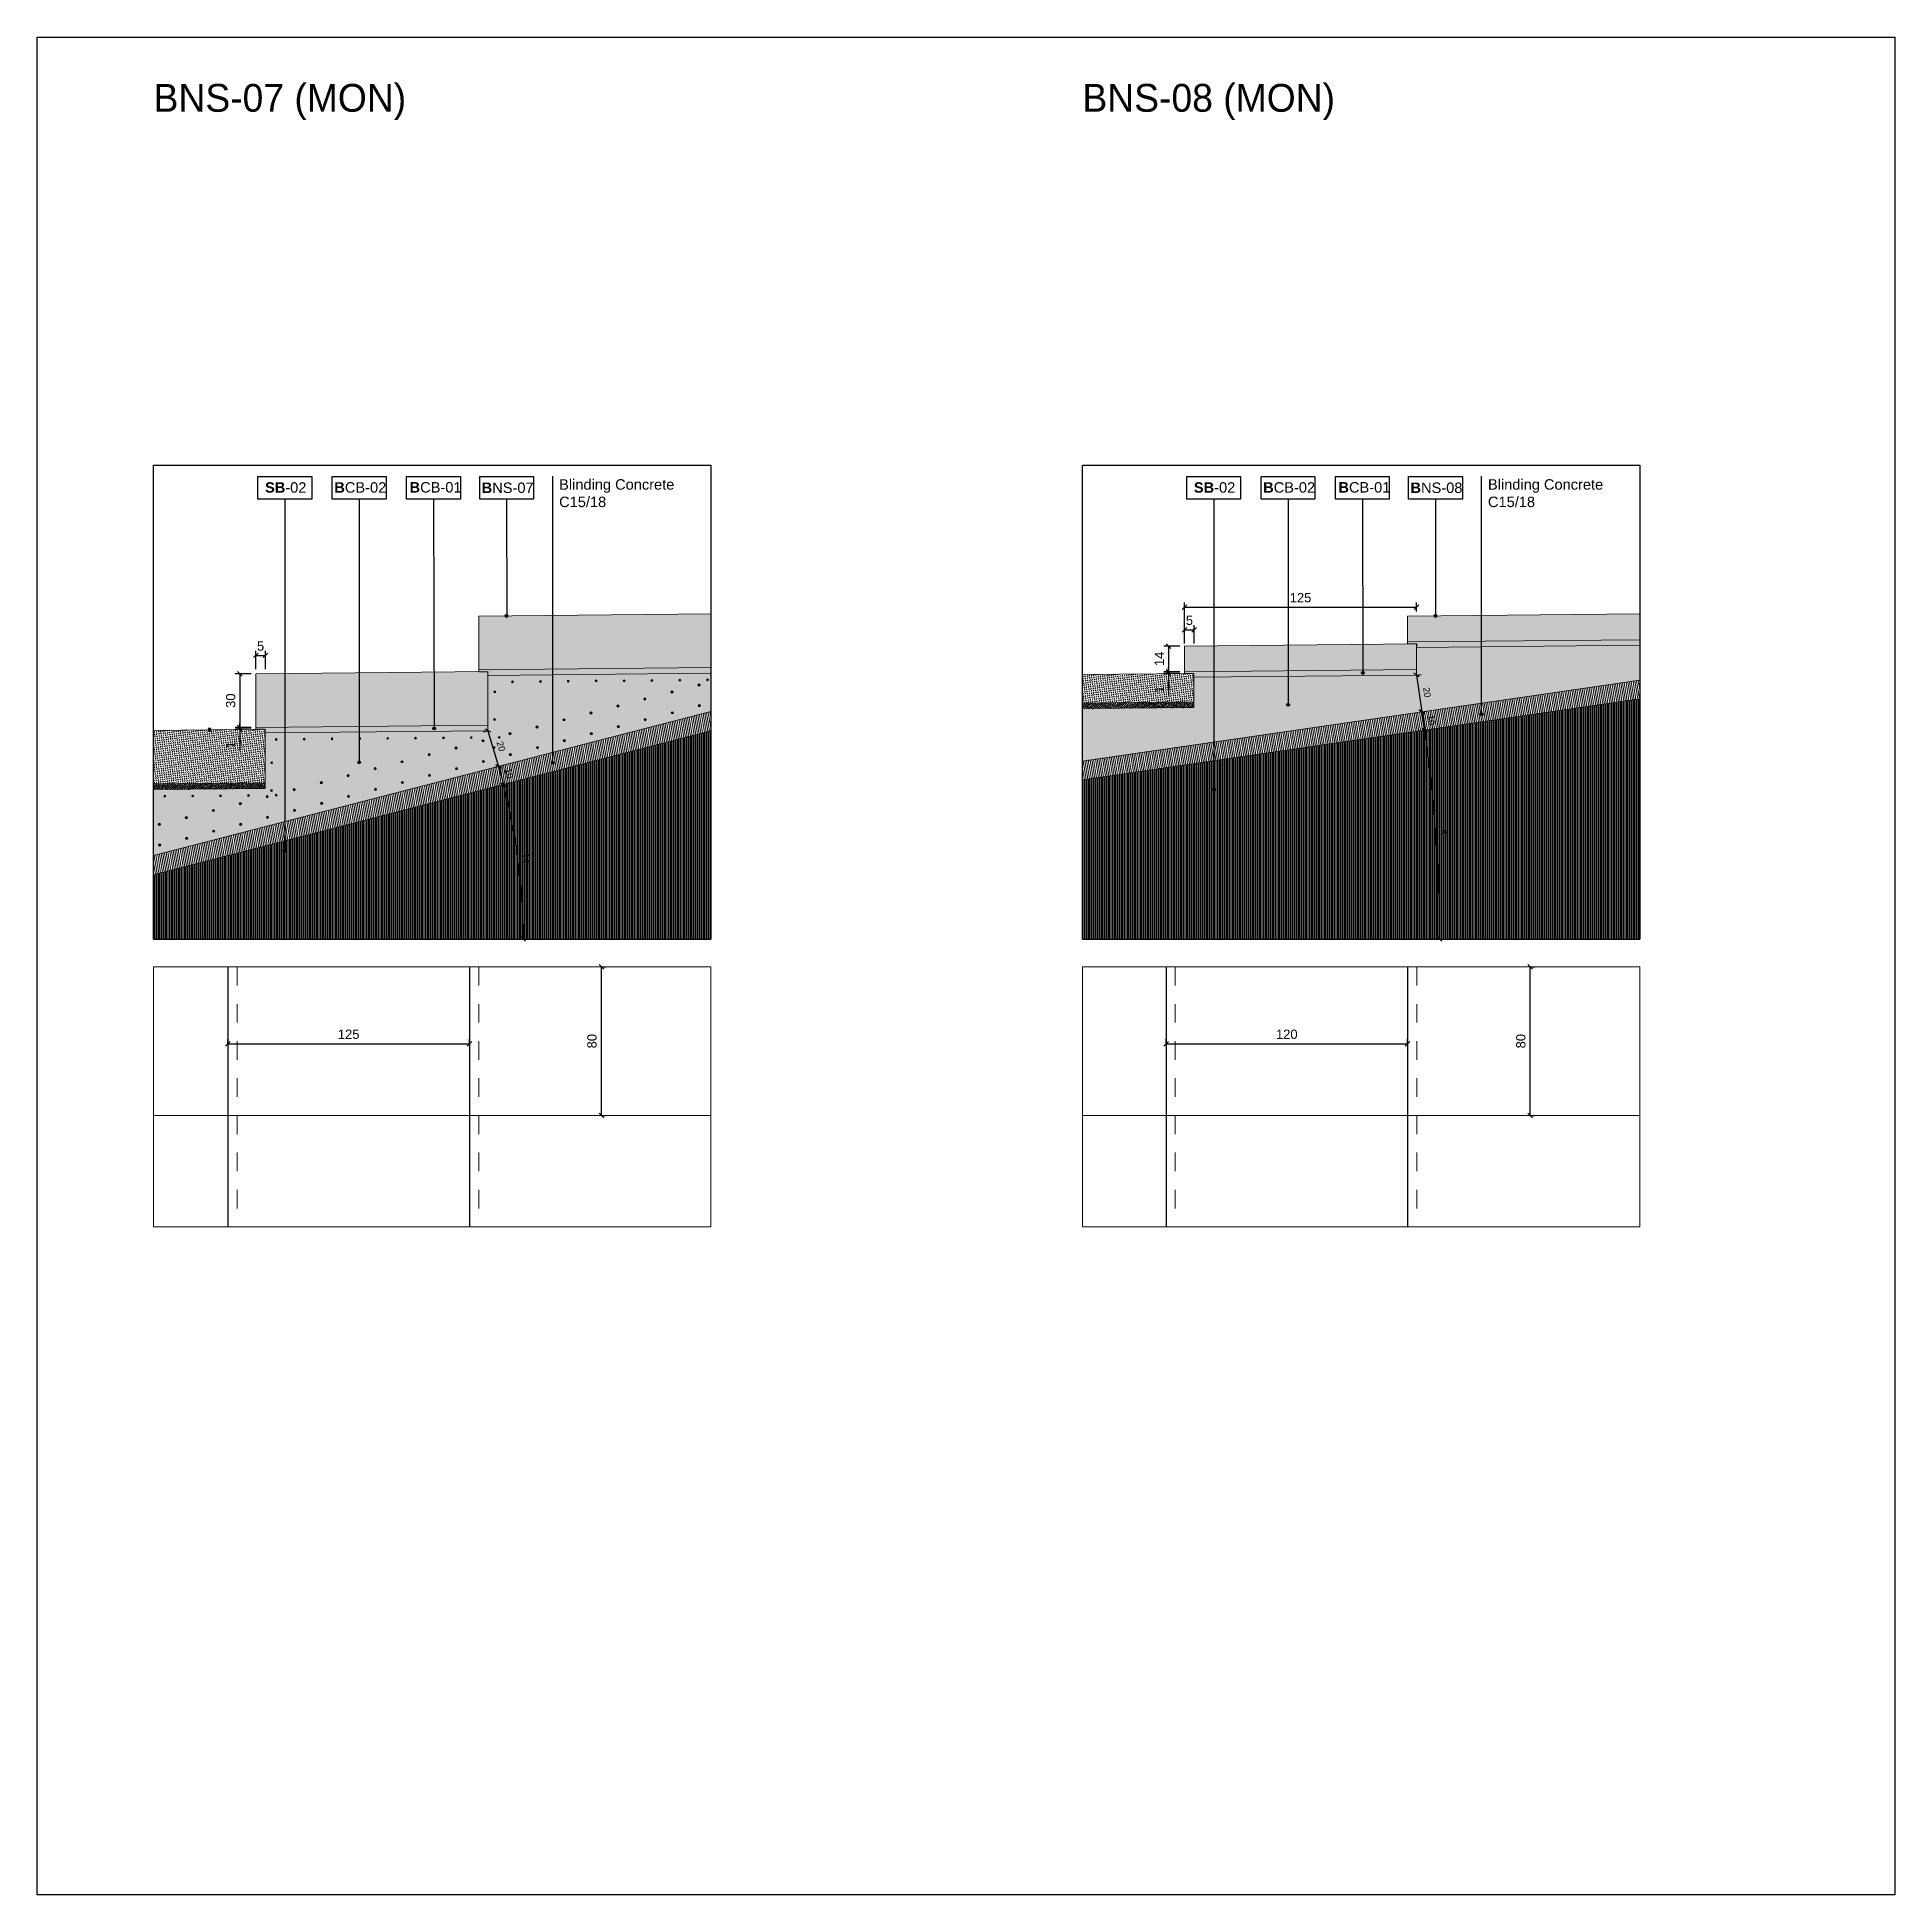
# Model space of a CAD drawing. Header units: metres. Extents: x -325 to 301, y -147 to 149.
# Drawn here: x 240.92 to 250.92, y 93.46 to 103.46 of the extents above; entities that cross this region are included whole.
import ezdxf

# ---------------------------------------------------------------- set-up
doc = ezdxf.new("R2010")
doc.units = ezdxf.units.M
doc.linetypes.add('HIDDEN', pattern=[0.375, 0.25, -0.125])
doc.layers.get('Defpoints').update_dxf_attribs({"lineweight": 13})
doc.layers.add('-aux', color=50, linetype='Continuous', plot=False)
doc.layers.add('02-L-AUX', color=2, linetype='Continuous', plot=False)
doc.layers.add('0-TX-1_25', color=7, linetype='Continuous', true_color=0x3f4f7f)
doc.layers.add('EIT_3 TR sorra', color=7, linetype='Continuous', true_color=0xd8ceb0)
for name, color, linetype, lineweight, true_color in [('02-L-Joints-Paviment_07_Natural Stone', 7, 'Continuous', 5, 0x998833), ('03-TR-Paviment_08_Natural Stone Bleachers', 7, 'Continuous', 5, 0xafad9d), ('3-TR tot_u', 7, 'Continuous', 5, 0x787878)]:
    doc.layers.add(name, color=color, linetype=linetype, lineweight=lineweight, true_color=true_color)
for name, color, linetype in [('02-L-Stair-Terraces', 6, 'Continuous'), ('A-KEYPLAN_HATCH', 7, 'Continuous'), ('A_TEXT_2', 7, 'Continuous'), ('EIT_0 Llegenda', 7, 'Continuous')]:
    doc.layers.add(name, color=color, linetype=linetype)
for name, color, linetype, lineweight in [('1-CM', 7, 'Continuous', 0), ('2-L-Projecció', 252, 'Continuous', 0), ('2-L-secció', 1, 'Continuous', 0), ('2-metall', 5, 'Continuous', 0), ('3-TR Formigó', 252, 'Continuous', 0), ('3-TR Seleccionat', 44, 'Continuous', 0)]:
    doc.layers.add(name, color=color, linetype=linetype, lineweight=lineweight)
doc.styles.get("Standard").update_dxf_attribs({"font": 'arial.ttf'})
doc.styles.add('x-llegenda materials$0$ENGRAVERS', font='TT0586M.TTF')
doc.dimstyles.new('ISO-25', dxfattribs={"dimtxt": 0.1, "dimasz": 0.1, "dimexe": 0.1, "dimexo": 0.1, "dimgap": 0.1, "dimtad": 1, "dimdec": 0, "dimlfac": 100, "dimzin": 9, "dimtxsty": 'Standard', "dimblk": 'OBLIQUE', "dimcen": 0.1, "dimadec": 0, "dimazin": 0, "dimtfac": 1, "dimtdec": 0, "dimtmove": 0, "dimatfit": 3, "dimldrblk": 'OBLIQUE', "dimfxl": 1, "dimarcsym": 0})

msp = doc.modelspace()

# ---------------------------------------------------------------- texts
at = {"layer": '0-TX-1_25', "char_height": 0.05625, "attachment_point": 1}
for insert in [(243.732, 101.077), (248.732, 101.077)]:
    msp.add_mtext_dynamic_manual_height_columns('Blinding Concrete\\PC15/18', width=0.64734, gutter_width=12.5, heights=[0], dxfattribs=dict(at, insert=insert))
at = {"layer": 'EIT_0 Llegenda', "char_height": 0.15, "width": 19.2101, "attachment_point": 1, "style": 'x-llegenda materials$0$ENGRAVERS'}
for s, insert in [('BNS-07 (MON)', (241.549, 103.205)), ('BNS-08 (MON)', (246.549, 103.205))]:
    msp.add_mtext(s, dxfattribs=dict(at, insert=insert))

# ---------------------------------------------------------------- blocks, each defined once
blk = doc.blocks.new('hatch keyplan 2')
at = {"layer": 'A-KEYPLAN_HATCH'}
blk.add_lwpolyline([(0, 0.00548), (0.01287, 0.00548), (0.01287, 0), (0, 0)], close=True, dxfattribs=at)
blk = doc.blocks.new('hatch keyplan')
at = {"layer": 'A-KEYPLAN_HATCH'}
blk.add_blockref('hatch keyplan 2', (1.43058, 0.85215), dxfattribs=at)
blk = doc.blocks.new('SB-02')
at = {"layer": 'A-KEYPLAN_HATCH'}
blk.add_blockref('hatch keyplan', (-1.43058, -0.85215), dxfattribs=at)
at = {"layer": 'A_TEXT_2', "insert": (-0.0008, 0.00408), "char_height": 0.0025, "attachment_point": 1}
blk.add_mtext_dynamic_manual_height_columns('\\pi0.00249;{\\fArial|b1|i0|c0|p34;SB}-02', width=0.0145619, gutter_width=0.015, heights=[0], dxfattribs=at)
blk = doc.blocks.new('B-CB01')
at = {"layer": 'A-KEYPLAN_HATCH'}
blk.add_blockref('hatch keyplan', (-1.43058, -0.85215), dxfattribs=at)
at = {"layer": 'A_TEXT_2', "insert": (-0.0008, 0.00411), "char_height": 0.0025, "attachment_point": 1}
blk.add_mtext_dynamic_manual_height_columns('\\pi0.00152;{\\fArial|b1|i0|c0|p34;B}CB-01', width=0.0145619, gutter_width=0.015, heights=[0], dxfattribs=at)
blk = doc.blocks.new('B-CB02')
at = {"layer": 'A-KEYPLAN_HATCH'}
blk.add_blockref('hatch keyplan', (-1.43058, -0.85215), dxfattribs=at)
at = {"layer": 'A_TEXT_2', "insert": (-0.0008, 0.00409), "char_height": 0.0025, "attachment_point": 1}
blk.add_mtext_dynamic_manual_height_columns('\\pi0.00129;{\\fArial|b1|i0|c0|p34;B}CB-02', width=0.0145619, gutter_width=0.015, heights=[0], dxfattribs=at)
blk = doc.blocks.new('_Oblique')
at = {"color": 0, "lineweight": -2}
blk.add_line((-0.5, -0.5), (0.5, 0.5), dxfattribs=at)
blk = doc.blocks.new('*D879')
at = {"layer": '0-TX-1_25', "color": 0, "lineweight": -2, "transparency": 16777216}
for p, q in [((241.949, 98.038), (241.949, 98.063)), ((241.949, 98.038), (243.249, 98.038)), ((243.249, 98.038), (243.249, 98.063))]:
    blk.add_line(p, q, dxfattribs=at)
at = {"layer": 'Defpoints', "color": 0, "transparency": 16777216}
for p in [(241.949, 98.038), (243.249, 98.038), (243.249, 98.038)]:
    blk.add_point(p, dxfattribs=at)
at = {"layer": '0-TX-1_25', "color": 0, "lineweight": -2, "transparency": 16777216, "xscale": 0.025, "yscale": 0.025, "zscale": 0.025, "rotation": 180}
blk.add_blockref('_Oblique', (241.949, 98.038), dxfattribs=at)
at = {"layer": '0-TX-1_25', "color": 0, "lineweight": -2, "transparency": 16777216, "xscale": 0.025, "yscale": 0.025, "zscale": 0.025}
blk.add_blockref('_Oblique', (243.249, 98.038), dxfattribs=at)
at = {"layer": '0-TX-1_25', "color": 0, "transparency": 16777216, "insert": (242.599, 98.089), "char_height": 0.05, "attachment_point": 5}
blk.add_mtext('125', dxfattribs=at)
blk = doc.blocks.new('*D880')
at = {"layer": '0-TX-1_25', "color": 0, "lineweight": -2, "transparency": 16777216}
for p, q in [((243.96, 98.452), (243.985, 98.452)), ((243.96, 97.652), (243.96, 98.452)), ((243.96, 97.652), (243.985, 97.652))]:
    blk.add_line(p, q, dxfattribs=at)
at = {"layer": 'Defpoints', "color": 0, "transparency": 16777216}
for p in [(243.96, 98.452), (243.96, 98.452), (243.96, 97.652)]:
    blk.add_point(p, dxfattribs=at)
at = {"layer": '0-TX-1_25', "color": 0, "lineweight": -2, "transparency": 16777216, "xscale": 0.025, "yscale": 0.025, "zscale": 0.025}
for p, rotation in [((243.96, 98.452), 90), ((243.96, 97.652), 270)]:
    blk.add_blockref('_Oblique', p, dxfattribs=dict(at, rotation=rotation))
at = {"layer": '0-TX-1_25', "color": 0, "transparency": 16777216, "insert": (243.909, 98.052), "char_height": 0.05, "attachment_point": 5, "rotation": 90}
blk.add_mtext('80', dxfattribs=at)
blk = doc.blocks.new('*D891')
at = {"layer": '0-TX-1_25', "color": 0, "lineweight": -2, "transparency": 16777216}
for p, q in [((242.099, 100.054), (242.099, 100.154)), ((242.099, 100.129), (242.151, 100.129)), ((242.151, 100.054), (242.151, 100.154))]:
    blk.add_line(p, q, dxfattribs=at)
at = {"layer": 'Defpoints', "color": 0, "transparency": 16777216}
for p in [(242.151, 100.129), (242.099, 100.029), (242.151, 100.029)]:
    blk.add_point(p, dxfattribs=at)
at = {"layer": '0-TX-1_25', "color": 0, "lineweight": -2, "transparency": 16777216, "xscale": 0.025, "yscale": 0.025, "zscale": 0.025, "rotation": 180}
blk.add_blockref('_Oblique', (242.099, 100.129), dxfattribs=at)
at = {"layer": '0-TX-1_25', "color": 0, "lineweight": -2, "transparency": 16777216, "xscale": 0.025, "yscale": 0.025, "zscale": 0.025}
blk.add_blockref('_Oblique', (242.151, 100.129), dxfattribs=at)
at = {"layer": '0-TX-1_25', "color": 0, "transparency": 16777216, "insert": (242.125, 100.179), "char_height": 0.05, "attachment_point": 5}
blk.add_mtext('5', dxfattribs=at)
blk = doc.blocks.new('*D893')
at = {"layer": '0-TX-1_25', "color": 0, "lineweight": -2, "transparency": 16777216}
for p, q in [((242.074, 100.029), (241.989, 100.029)), ((242.014, 100.029), (242.014, 99.741)), ((242.074, 99.741), (241.989, 99.741))]:
    blk.add_line(p, q, dxfattribs=at)
at = {"layer": 'Defpoints', "color": 0, "transparency": 16777216}
for p in [(242.099, 100.029), (242.014, 99.741), (242.099, 99.741)]:
    blk.add_point(p, dxfattribs=at)
at = {"layer": '0-TX-1_25', "color": 0, "lineweight": -2, "transparency": 16777216, "xscale": 0.025, "yscale": 0.025, "zscale": 0.025}
for p, rotation in [((242.014, 100.029), 90), ((242.014, 99.741), 270)]:
    blk.add_blockref('_Oblique', p, dxfattribs=dict(at, rotation=rotation))
at = {"layer": '0-TX-1_25', "color": 0, "transparency": 16777216, "insert": (241.964, 99.885), "char_height": 0.05, "attachment_point": 5, "rotation": 90}
blk.add_mtext('30', dxfattribs=at)
blk = doc.blocks.new('*D894')
at = {"layer": '0-TX-1_25', "color": 0, "lineweight": -2, "transparency": 16777216}
for p, q in [((242.074, 99.741), (241.989, 99.741)), ((242.074, 99.731), (241.989, 99.731)), ((242.014, 99.741), (242.014, 99.766)), ((242.014, 99.741), (242.014, 99.731)), ((242.014, 99.731), (242.014, 99.613))]:
    blk.add_line(p, q, dxfattribs=at)
at = {"layer": 'Defpoints', "color": 0, "transparency": 16777216}
for p in [(242.014, 99.731), (242.099, 99.741), (242.099, 99.731)]:
    blk.add_point(p, dxfattribs=at)
at = {"layer": '0-TX-1_25', "color": 0, "lineweight": -2, "transparency": 16777216, "xscale": 0.025, "yscale": 0.025, "zscale": 0.025}
for p, rotation in [((242.014, 99.741), 270), ((242.014, 99.731), 90)]:
    blk.add_blockref('_Oblique', p, dxfattribs=dict(at, rotation=rotation))
at = {"layer": '0-TX-1_25', "color": 0, "transparency": 16777216, "insert": (241.964, 99.647), "char_height": 0.05, "attachment_point": 5, "rotation": 90}
blk.add_mtext('1', dxfattribs=at)
blk = doc.blocks.new('Rodó Metàlic 12 mm')
at = {"layer": '2-metall'}
h = blk.add_hatch(color=256, dxfattribs=at)
h.dxf.hatch_style = 1
edge = h.paths.add_edge_path()
edge.add_arc((0, 0), 0.006, 0, 360)
blk.add_circle((0, 0), 0.006, dxfattribs=at)
blk = doc.blocks.new('*U887')
at = {"layer": '2-metall', "rotation": 270}
blk.add_blockref('Rodó Metàlic 12 mm', (0.035, -0.006), dxfattribs=at)
blk = doc.blocks.new('*U888')
at = {"layer": '2-metall', "color": 0, "linetype": 'ByBlock', "lineweight": -2, "transparency": 16777216, "rotation": 165.5132022153734}
for p in [(274.677, 144.504), (274.822, 144.466), (274.968, 144.429), (275.113, 144.391), (275.258, 144.354), (275.403, 144.316), (275.548, 144.279), (275.694, 144.241), (275.839, 144.204), (275.984, 144.166), (276.129, 144.129), (276.275, 144.091), (276.42, 144.054), (276.565, 144.016), (276.71, 143.979), (276.856, 143.941), (277.001, 143.904), (277.146, 143.866), (277.291, 143.829), (277.436, 143.791), (277.582, 143.754)]:
    blk.add_blockref('*U887', p, dxfattribs=at)
blk = doc.blocks.new('*U889')
at = {"layer": '2-metall', "rotation": 270}
blk.add_blockref('Rodó Metàlic 12 mm', (0.03, 0.006), dxfattribs=at)
blk = doc.blocks.new('*U890')
at = {"layer": '2-metall', "color": 0, "linetype": 'ByBlock', "lineweight": -2, "transparency": 16777216, "rotation": 165.5078138091089}
for p in [(274.677, 144.628), (274.822, 144.591), (274.968, 144.553), (275.113, 144.516), (275.258, 144.478), (275.403, 144.441), (275.548, 144.403), (275.694, 144.366), (275.839, 144.328), (275.984, 144.29), (276.129, 144.253), (276.275, 144.215), (276.42, 144.178), (276.565, 144.14), (276.71, 144.103), (276.856, 144.065), (277.001, 144.028), (277.146, 143.99), (277.291, 143.953), (277.436, 143.915), (277.582, 143.878)]:
    blk.add_blockref('*U889', p, dxfattribs=at)
blk = doc.blocks.new('Rodó Metàlic 5mm')
at = {"layer": '2-metall'}
h = blk.add_hatch(color=256, dxfattribs=at)
h.dxf.hatch_style = 1
edge = h.paths.add_edge_path()
edge.add_arc((0, 0), 0.005, 0, 360)
blk.add_circle((0, 0), 0.005, dxfattribs=at)
blk = doc.blocks.new('*U881')
at = {"layer": '2-metall', "rotation": 0.3456669033697483}
blk.add_blockref('Rodó Metàlic 5mm', (0.017, -0.005), dxfattribs=at)
blk = doc.blocks.new('*U882')
at = {"layer": '2-metall', "color": 0, "linetype": 'ByBlock', "lineweight": -2, "transparency": 16777216, "rotation": 359.6543330966308}
for p in [(56.629, 51.888), (56.779, 51.887), (56.929, 51.886), (57.079, 51.885), (57.229, 51.885)]:
    blk.add_blockref('*U881', p, dxfattribs=at)
blk = doc.blocks.new('*U883')
at = {"layer": '2-metall', "rotation": 0.3456669033697483}
blk.add_blockref('Rodó Metàlic 5mm', (0.017, -0.005), dxfattribs=at)
blk = doc.blocks.new('*U884')
at = {"layer": '2-metall', "color": 0, "linetype": 'ByBlock', "lineweight": -2, "transparency": 16777216}
for p, rotation in [((56.629, 51.888), 359.6543330966308), ((56.779, 51.887), 359.6543330966308), ((56.929, 51.886), 359.6543330966308), ((57.079, 51.885), 359.6543330966308), ((57.229, 51.885), 359.6543330966308), ((57.379, 51.884), 359.6543330966308), ((57.529, 51.883), 359.6543330966308), ((57.679, 51.882), 359.6543330966308), ((57.829, 51.881), 359.6543330966308), ((57.876, 51.768), 270.7371850173474), ((57.878, 51.618), 270.7371850173474)]:
    blk.add_blockref('*U883', p, dxfattribs=dict(at, rotation=rotation))
blk = doc.blocks.new('*U885')
at = {"layer": '2-metall', "rotation": 0.3456669033697483}
blk.add_blockref('Rodó Metàlic 5mm', (0.017, -0.005), dxfattribs=at)
blk = doc.blocks.new('*U886')
at = {"layer": '2-metall', "color": 0, "linetype": 'ByBlock', "lineweight": -2, "transparency": 16777216}
for p, rotation in [((56.707, 51.888), 359.6543330966308), ((56.857, 51.887), 359.6543330966308), ((57.007, 51.886), 359.6543330966308), ((57.157, 51.885), 359.6543330966308), ((57.307, 51.884), 359.6543330966308), ((57.457, 51.883), 359.6543330966308), ((57.607, 51.882), 359.6543330966308), ((57.757, 51.881), 359.6543330966308), ((57.875, 51.84), 270.7371850173483), ((57.877, 51.69), 270.7371850173483), ((57.879, 51.54), 270.7371850173483)]:
    blk.add_blockref('*U885', p, dxfattribs=dict(at, rotation=rotation))
blk = doc.blocks.new('*D892')
at = {"layer": '0-TX-1_25', "color": 0, "lineweight": -2, "transparency": 16777216}
for p, q in [((243.349, 99.723), (243.325, 99.716)), ((243.349, 99.723), (243.406, 99.531)), ((243.406, 99.531), (243.382, 99.524))]:
    blk.add_line(p, q, dxfattribs=at)
at = {"layer": 'Defpoints', "color": 0, "transparency": 16777216}
for p in [(243.349, 99.723), (243.406, 99.531), (243.406, 99.531)]:
    blk.add_point(p, dxfattribs=at)
at = {"layer": '0-TX-1_25', "color": 0, "lineweight": -2, "transparency": 16777216, "xscale": 0.025, "yscale": 0.025, "zscale": 0.025}
for p, rotation in [((243.349, 99.723), 106.638373908484), ((243.406, 99.531), 286.638373908484)]:
    blk.add_blockref('_Oblique', p, dxfattribs=dict(at, rotation=rotation))
at = {"layer": '0-TX-1_25', "color": 0, "transparency": 16777216, "insert": (243.419, 99.639), "char_height": 0.035, "attachment_point": 5, "rotation": 286.6384}
blk.add_mtext('20', dxfattribs=at)
blk = doc.blocks.new('POINT')
at = {"layer": '0-TX-1_25'}
h = blk.add_hatch(dxfattribs=at)
h.set_pattern_fill('ANGLE', color=256)
h.set_pattern_definition([(0, (-83.747, -12.726), (0, 6.985), [5.08, -1.905]), (90, (-83.747, -12.726), (-6.985, 4e-16), [5.08, -1.905])])
edge = h.paths.add_edge_path()
edge.add_arc((0, 0), 0.0075, 0, 360)
h = blk.add_hatch(color=256, dxfattribs=at)
h.dxf.hatch_style = 1
edge = h.paths.add_edge_path()
edge.add_arc((0, 0), 0.0075, 0, 360)
blk.add_circle((0, 0), 0.0075, dxfattribs=at)
blk = doc.blocks.new('*D896')
at = {"layer": '0-TX-1_25', "color": 0, "lineweight": -2, "transparency": 16777216}
for p, q in [((246.999, 98.038), (246.999, 98.063)), ((246.999, 98.038), (248.299, 98.038)), ((248.299, 98.038), (248.299, 98.063))]:
    blk.add_line(p, q, dxfattribs=at)
at = {"layer": 'Defpoints', "color": 0, "transparency": 16777216}
for p in [(246.999, 98.038), (248.299, 98.038), (248.299, 98.038)]:
    blk.add_point(p, dxfattribs=at)
at = {"layer": '0-TX-1_25', "color": 0, "lineweight": -2, "transparency": 16777216, "xscale": 0.025, "yscale": 0.025, "zscale": 0.025, "rotation": 180}
blk.add_blockref('_Oblique', (246.999, 98.038), dxfattribs=at)
at = {"layer": '0-TX-1_25', "color": 0, "lineweight": -2, "transparency": 16777216, "xscale": 0.025, "yscale": 0.025, "zscale": 0.025}
blk.add_blockref('_Oblique', (248.299, 98.038), dxfattribs=at)
at = {"layer": '0-TX-1_25', "color": 0, "transparency": 16777216, "insert": (247.649, 98.089), "char_height": 0.05, "width": 0.05195, "attachment_point": 5}
blk.add_mtext('120', dxfattribs=at)
blk = doc.blocks.new('*D897')
at = {"layer": '0-TX-1_25', "color": 0, "lineweight": -2, "transparency": 16777216}
for p, q in [((248.96, 98.452), (248.985, 98.452)), ((248.96, 97.652), (248.96, 98.452)), ((248.96, 97.652), (248.985, 97.652))]:
    blk.add_line(p, q, dxfattribs=at)
at = {"layer": 'Defpoints', "color": 0, "transparency": 16777216}
for p in [(248.96, 98.452), (248.96, 98.452), (248.96, 97.652)]:
    blk.add_point(p, dxfattribs=at)
at = {"layer": '0-TX-1_25', "color": 0, "lineweight": -2, "transparency": 16777216, "xscale": 0.025, "yscale": 0.025, "zscale": 0.025}
for p, rotation in [((248.96, 98.452), 90), ((248.96, 97.652), 270)]:
    blk.add_blockref('_Oblique', p, dxfattribs=dict(at, rotation=rotation))
at = {"layer": '0-TX-1_25', "color": 0, "transparency": 16777216, "insert": (248.909, 98.052), "char_height": 0.05, "attachment_point": 5, "rotation": 90}
blk.add_mtext('80', dxfattribs=at)
blk = doc.blocks.new('*D895')
at = {"layer": '0-TX-1_25', "color": 0, "lineweight": -2, "transparency": 16777216}
for p, q in [((247.099, 100.192), (247.099, 100.292)), ((247.099, 100.267), (247.151, 100.267)), ((247.151, 100.192), (247.151, 100.292))]:
    blk.add_line(p, q, dxfattribs=at)
at = {"layer": 'Defpoints', "color": 0, "transparency": 16777216}
for p in [(247.151, 100.267), (247.099, 100.167), (247.151, 100.167)]:
    blk.add_point(p, dxfattribs=at)
at = {"layer": '0-TX-1_25', "color": 0, "lineweight": -2, "transparency": 16777216, "xscale": 0.025, "yscale": 0.025, "zscale": 0.025, "rotation": 180}
blk.add_blockref('_Oblique', (247.099, 100.267), dxfattribs=at)
at = {"layer": '0-TX-1_25', "color": 0, "lineweight": -2, "transparency": 16777216, "xscale": 0.025, "yscale": 0.025, "zscale": 0.025}
blk.add_blockref('_Oblique', (247.151, 100.267), dxfattribs=at)
at = {"layer": '0-TX-1_25', "color": 0, "transparency": 16777216, "insert": (247.125, 100.317), "char_height": 0.05, "attachment_point": 5}
blk.add_mtext('5', dxfattribs=at)
blk = doc.blocks.new('*D898')
at = {"layer": '0-TX-1_25', "color": 0, "lineweight": -2, "transparency": 16777216}
for p, q in [((247.073, 100.179), (246.988, 100.179)), ((247.013, 100.179), (247.013, 100.041)), ((247.073, 100.041), (246.988, 100.041))]:
    blk.add_line(p, q, dxfattribs=at)
at = {"layer": 'Defpoints', "color": 0, "transparency": 16777216}
for p in [(247.098, 100.179), (247.013, 100.041), (247.098, 100.041)]:
    blk.add_point(p, dxfattribs=at)
at = {"layer": '0-TX-1_25', "color": 0, "lineweight": -2, "transparency": 16777216, "xscale": 0.025, "yscale": 0.025, "zscale": 0.025}
for p, rotation in [((247.013, 100.179), 90), ((247.013, 100.041), 270)]:
    blk.add_blockref('_Oblique', p, dxfattribs=dict(at, rotation=rotation))
at = {"layer": '0-TX-1_25', "color": 0, "transparency": 16777216, "insert": (246.963, 100.11), "char_height": 0.05, "attachment_point": 5, "rotation": 90}
blk.add_mtext('14', dxfattribs=at)
blk = doc.blocks.new('*D899')
at = {"layer": '0-TX-1_25', "color": 0, "lineweight": -2, "transparency": 16777216}
for p, q in [((247.073, 100.041), (246.988, 100.041)), ((247.073, 100.031), (246.988, 100.031)), ((247.013, 100.041), (247.013, 100.066)), ((247.013, 100.041), (247.013, 100.031)), ((247.013, 100.031), (247.013, 99.912))]:
    blk.add_line(p, q, dxfattribs=at)
at = {"layer": 'Defpoints', "color": 0, "transparency": 16777216}
for p in [(247.013, 100.031), (247.098, 100.041), (247.098, 100.031)]:
    blk.add_point(p, dxfattribs=at)
at = {"layer": '0-TX-1_25', "color": 0, "lineweight": -2, "transparency": 16777216, "xscale": 0.025, "yscale": 0.025, "zscale": 0.025}
for p, rotation in [((247.013, 100.041), 270), ((247.013, 100.031), 90)]:
    blk.add_blockref('_Oblique', p, dxfattribs=dict(at, rotation=rotation))
at = {"layer": '0-TX-1_25', "color": 0, "transparency": 16777216, "insert": (246.963, 99.946), "char_height": 0.05, "attachment_point": 5, "rotation": 90}
blk.add_mtext('1', dxfattribs=at)
blk = doc.blocks.new('B08')
at = {"layer": 'A-KEYPLAN_HATCH'}
blk.add_blockref('hatch keyplan', (-1.42958, -0.85215), dxfattribs=at)
at = {"layer": 'A_TEXT_2', "insert": (0.0002, 0.00401), "char_height": 0.0025, "attachment_point": 1}
blk.add_mtext_dynamic_manual_height_columns('\\pi0.00127;{\\fArial|b1|i0|c0|p34;B}NS-08', width=0.0145619, gutter_width=0.015, heights=[0], dxfattribs=at)
blk = doc.blocks.new('B07')
at = {"layer": 'A-KEYPLAN_HATCH'}
blk.add_blockref('hatch keyplan', (-1.42958, -0.85215), dxfattribs=at)
at = {"layer": 'A_TEXT_2', "insert": (0.0002, 0.00401), "char_height": 0.0025, "attachment_point": 1}
blk.add_mtext_dynamic_manual_height_columns('\\pi0.00128;{\\fArial|b1|i0|c0|p34;B}NS-07', width=0.0145619, gutter_width=0.015, heights=[0], dxfattribs=at)
blk = doc.blocks.new('*D900')
at = {"layer": '0-TX-1_25', "color": 0, "lineweight": -2, "transparency": 16777216}
for p, q in [((247.098, 100.288), (247.098, 100.413)), ((248.348, 100.365), (248.348, 100.413)), ((247.098, 100.388), (248.348, 100.388))]:
    blk.add_line(p, q, dxfattribs=at)
at = {"layer": 'Defpoints', "color": 0, "transparency": 16777216}
for p in [(248.348, 100.388), (248.348, 100.34), (247.098, 100.179)]:
    blk.add_point(p, dxfattribs=at)
at = {"layer": '0-TX-1_25', "color": 0, "lineweight": -2, "transparency": 16777216, "xscale": 0.025, "yscale": 0.025, "zscale": 0.025, "rotation": 180}
blk.add_blockref('_Oblique', (247.098, 100.388), dxfattribs=at)
at = {"layer": '0-TX-1_25', "color": 0, "lineweight": -2, "transparency": 16777216, "xscale": 0.025, "yscale": 0.025, "zscale": 0.025}
blk.add_blockref('_Oblique', (248.348, 100.388), dxfattribs=at)
at = {"layer": '0-TX-1_25', "color": 0, "transparency": 16777216, "insert": (247.723, 100.439), "char_height": 0.05, "attachment_point": 5}
blk.add_mtext('125', dxfattribs=at)
blk = doc.blocks.new('*D2790')
at = {"layer": '0-TX-1_25', "color": 0, "lineweight": -2, "transparency": 16777216}
for p, q in [((243.407, 99.531), (243.431, 99.537)), ((243.407, 99.531), (243.432, 99.434)), ((243.432, 99.434), (243.456, 99.441))]:
    blk.add_line(p, q, dxfattribs=at)
at = {"layer": 'Defpoints', "color": 0, "transparency": 16777216}
for p in [(243.407, 99.531), (243.432, 99.434), (243.432, 99.434)]:
    blk.add_point(p, dxfattribs=at)
at = {"layer": '0-TX-1_25', "color": 0, "lineweight": -2, "transparency": 16777216, "xscale": 0.025, "yscale": 0.025, "zscale": 0.025}
for p, rotation in [((243.407, 99.531), 104.4867977846239), ((243.432, 99.434), 284.4867977846239)]:
    blk.add_blockref('_Oblique', p, dxfattribs=dict(at, rotation=rotation))
at = {"layer": '0-TX-1_25', "color": 0, "transparency": 16777216, "insert": (243.461, 99.493), "char_height": 0.035, "attachment_point": 5, "rotation": 284.4868}
blk.add_mtext('10', dxfattribs=at)
blk = doc.blocks.new('*D2791')
at = {"layer": '0-TX-1_25', "color": 0, "lineweight": -2, "transparency": 16777216}
blk.add_arc((240.209, 98.602), 3.329, 360, 14.4868, dxfattribs=at)
at = {"layer": 'Defpoints', "color": 0, "transparency": 16777216}
for p in [(244.549, 99.723), (241.549, 98.948), (243.526, 98.882), (241.549, 98.602), (244.549, 98.602)]:
    blk.add_point(p, dxfattribs=at)
at = {"layer": '0-TX-1_25', "color": 0, "lineweight": -2, "transparency": 16777216, "xscale": 0.025, "yscale": 0.025, "zscale": 0.025}
for p, rotation in [((243.432, 99.434), 104.4867977846269), ((243.538, 98.602), 269.9999999999996)]:
    blk.add_blockref('_Oblique', p, dxfattribs=dict(at, rotation=rotation))
at = {"layer": '0-TX-1_25', "color": 0, "transparency": 16777216, "insert": (243.553, 99.027), "char_height": 0.035, "attachment_point": 5, "rotation": 277.2434}
blk.add_mtext('14°', dxfattribs=at)
blk = doc.blocks.new('*D2792')
at = {"layer": '0-TX-1_25', "color": 0, "lineweight": -2, "transparency": 16777216}
for p, q in [((248.348, 100.023), (248.372, 100.026)), ((248.348, 100.023), (248.376, 99.825)), ((248.376, 99.825), (248.401, 99.828))]:
    blk.add_line(p, q, dxfattribs=at)
at = {"layer": 'Defpoints', "color": 0, "transparency": 16777216}
for p in [(248.348, 100.023), (248.376, 99.825), (248.376, 99.825)]:
    blk.add_point(p, dxfattribs=at)
at = {"layer": '0-TX-1_25', "color": 0, "lineweight": -2, "transparency": 16777216, "xscale": 0.025, "yscale": 0.025, "zscale": 0.025}
for p, rotation in [((248.348, 100.023), 98.28232321965916), ((248.376, 99.825), 278.2823232196591)]:
    blk.add_blockref('_Oblique', p, dxfattribs=dict(at, rotation=rotation))
at = {"layer": '0-TX-1_25', "color": 0, "transparency": 16777216, "insert": (248.404, 99.93), "char_height": 0.035, "attachment_point": 5, "rotation": 278.2823}
blk.add_mtext('20', dxfattribs=at)
blk = doc.blocks.new('*D2793')
at = {"layer": '0-TX-1_25', "color": 0, "lineweight": -2, "transparency": 16777216}
for p, q in [((248.376, 99.825), (248.401, 99.828)), ((248.376, 99.825), (248.391, 99.726)), ((248.391, 99.726), (248.416, 99.729))]:
    blk.add_line(p, q, dxfattribs=at)
at = {"layer": 'Defpoints', "color": 0, "transparency": 16777216}
for p in [(248.376, 99.825), (248.391, 99.726), (248.391, 99.726)]:
    blk.add_point(p, dxfattribs=at)
at = {"layer": '0-TX-1_25', "color": 0, "lineweight": -2, "transparency": 16777216, "xscale": 0.025, "yscale": 0.025, "zscale": 0.025}
for p, rotation in [((248.376, 99.825), 98.28232321966601), ((248.391, 99.726), 278.282323219666)]:
    blk.add_blockref('_Oblique', p, dxfattribs=dict(at, rotation=rotation))
at = {"layer": '0-TX-1_25', "color": 0, "transparency": 16777216, "insert": (248.426, 99.781), "char_height": 0.035, "attachment_point": 5, "rotation": 278.2823}
blk.add_mtext('10', dxfattribs=at)
blk = doc.blocks.new('*D2794')
at = {"layer": '0-TX-1_25', "color": 0, "lineweight": -2, "transparency": 16777216}
blk.add_arc((240.669, 98.602), 7.803, 0, 8.2823, dxfattribs=at)
at = {"layer": 'Defpoints', "color": 0, "transparency": 16777216}
for p in [(249.549, 99.894), (246.549, 99.458), (248.463, 98.977), (246.549, 98.602), (249.549, 98.602)]:
    blk.add_point(p, dxfattribs=at)
at = {"layer": '0-TX-1_25', "color": 0, "lineweight": -2, "transparency": 16777216, "xscale": 0.025, "yscale": 0.025, "zscale": 0.025}
for p, rotation in [((248.391, 99.726), 98.28232321966122), ((248.472, 98.602), 270)]:
    blk.add_blockref('_Oblique', p, dxfattribs=dict(at, rotation=rotation))
at = {"layer": '0-TX-1_25', "color": 0, "transparency": 16777216, "insert": (248.495, 99.168), "char_height": 0.035, "attachment_point": 5, "rotation": 274.1412}
blk.add_mtext('8°', dxfattribs=at)

# ---------------------------------------------------------------- dimensions: what is measured, and where the dimension line sits
at = {"layer": '0-TX-1_25'}
dim = msp.add_linear_dim(base=(248.348, 100.388), p1=(247.098, 100.179), p2=(248.348, 100.34), dimstyle='ISO-25', override={"dimtxt": 0.05, "dimasz": 0.025, "dimexe": 0.025, "dimexo": 0.025, "dimgap": 0.025, "dimblk1": 'Oblique', "dimblk2": 'Oblique', "dimsah": 1, "dimfxl": 0.1, "dimfxlon": 1, "dimarcsym": 1}, dxfattribs=at)
dim.commit()
dim.dimension.update_dxf_attribs({"geometry": '*D900', "text_midpoint": (247.723, 100.439)})
for base, p1, p2, angle, picture, middle in [((247.151, 100.267), (247.099, 100.167), (247.151, 100.167), 180, '*D895', (247.125, 100.267)), ((242.151, 100.129), (242.099, 100.029), (242.151, 100.029), 180, '*D891', (242.125, 100.129)), ((247.013, 100.031), (247.098, 100.041), (247.098, 100.031), 90, '*D899', (247.013, 99.946)), ((242.014, 99.731), (242.099, 99.741), (242.099, 99.731), 90, '*D894', (242.014, 99.647))]:
    dim = msp.add_linear_dim(base=base, p1=p1, p2=p2, angle=angle, dimstyle='ISO-25', override={"dimtxt": 0.05, "dimasz": 0.025, "dimexe": 0.025, "dimexo": 0.025, "dimgap": 0.025, "dimblk1": 'Oblique', "dimblk2": 'Oblique', "dimsah": 1, "dimfxl": 0.1, "dimfxlon": 1, "dimarcsym": 1}, dxfattribs=at)
    dim.commit()
    dim.dimension.update_dxf_attribs({"geometry": picture, "text_midpoint": middle, "dimtype": 160})
for base, p1, p2, text, picture, middle in [((247.013, 100.041), (247.098, 100.179), (247.098, 100.041), '14', '*D898', (246.963, 100.11)), ((242.014, 99.741), (242.099, 100.029), (242.099, 99.741), '30', '*D893', (241.964, 99.885))]:
    dim = msp.add_linear_dim(base=base, p1=p1, p2=p2, angle=90, text=text, dimstyle='ISO-25', override={"dimtxt": 0.05, "dimasz": 0.025, "dimexe": 0.025, "dimexo": 0.025, "dimgap": 0.025, "dimblk1": 'Oblique', "dimblk2": 'Oblique', "dimsah": 1, "dimfxl": 0.1, "dimfxlon": 1, "dimarcsym": 1}, dxfattribs=at)
    dim.commit()
    dim.dimension.update_dxf_attribs({"geometry": picture, "text_midpoint": middle})
for p1, p2, picture, middle in [((248.348, 100.023), (248.376, 99.825), '*D2792', (248.404, 99.93)), ((248.376, 99.825), (248.391, 99.726), '*D2793', (248.426, 99.781)), ((243.349, 99.723), (243.406, 99.531), '*D892', (243.419, 99.639)), ((243.407, 99.531), (243.432, 99.434), '*D2790', (243.461, 99.493))]:
    dim = msp.add_aligned_dim(p1=p1, p2=p2, distance=0, dimstyle='ISO-25', override={"dimtxt": 0.035, "dimasz": 0.025, "dimexe": 0.025, "dimexo": 0.025, "dimgap": 0.025, "dimblk1": 'Oblique', "dimblk2": 'Oblique', "dimsah": 1, "dimfxl": 0.1, "dimfxlon": 1, "dimarcsym": 1}, dxfattribs=at)
    dim.commit()
    dim.dimension.update_dxf_attribs({"geometry": picture, "text_midpoint": middle})
for base, line1, line2, picture, middle in [((248.463, 98.977), ((246.549, 98.602), (249.549, 98.602)), ((246.549, 99.458), (249.549, 99.894)), '*D2794', (248.495, 99.168)), ((243.526, 98.882), ((241.549, 98.602), (244.549, 98.602)), ((241.549, 98.948), (244.549, 99.723)), '*D2791', (243.553, 99.027))]:
    dim = msp.add_angular_dim_2l(base=base, line1=line1, line2=line2, dimstyle='ISO-25', override={"dimtxt": 0.035, "dimasz": 0.025, "dimexe": 0.025, "dimexo": 0.025, "dimgap": 0.025, "dimblk1": 'Oblique', "dimblk2": 'Oblique', "dimsah": 1, "dimfxl": 0.1, "dimfxlon": 1, "dimarcsym": 1}, dxfattribs=at)
    dim.commit()
    dim.dimension.update_dxf_attribs({"geometry": picture, "text_midpoint": middle})
for base, p1, p2, picture, middle in [((243.96, 98.452), (243.96, 97.652), (243.96, 98.452), '*D880', (243.909, 98.052)), ((248.96, 98.452), (248.96, 97.652), (248.96, 98.452), '*D897', (248.909, 98.052))]:
    dim = msp.add_linear_dim(base=base, p1=p1, p2=p2, angle=90, dimstyle='ISO-25', override={"dimtxt": 0.05, "dimasz": 0.025, "dimexe": 0.025, "dimexo": 0.025, "dimgap": 0.025, "dimblk1": 'Oblique', "dimblk2": 'Oblique', "dimsah": 1, "dimfxl": 0.1, "dimfxlon": 1, "dimarcsym": 1}, dxfattribs=at)
    dim.commit()
    dim.dimension.update_dxf_attribs({"geometry": picture, "text_midpoint": middle})
for base, p1, p2, text, picture, middle in [((243.249, 98.038), (241.949, 98.038), (243.249, 98.038), '125', '*D879', (242.599, 98.089)), ((248.299, 98.038), (246.999, 98.038), (248.299, 98.038), '120', '*D896', (247.649, 98.089))]:
    dim = msp.add_linear_dim(base=base, p1=p1, p2=p2, text=text, dimstyle='ISO-25', override={"dimtxt": 0.05, "dimasz": 0.025, "dimexe": 0.025, "dimexo": 0.025, "dimgap": 0.025, "dimblk1": 'Oblique', "dimblk2": 'Oblique', "dimsah": 1, "dimfxl": 0.1, "dimfxlon": 1, "dimarcsym": 1}, dxfattribs=at)
    dim.commit()
    dim.dimension.update_dxf_attribs({"geometry": picture, "text_midpoint": middle})

# ---------------------------------------------------------------- hatches: boundary and pattern name
at = {"layer": '03-TR-Paviment_08_Natural Stone Bleachers'}
h = msp.add_hatch(dxfattribs=at)
h.set_pattern_fill('DASH', color=256, scale=0.002611, angle=232.4264, style=0, double=1)
h.set_pattern_definition([(232.4264096, (85.897913, -23.236279), (0.00151523477, -0.01162470696), [0.0082894435, -0.0082894435])])
h.paths.add_polyline_path([(244.549, 100.352), (244.549, 100.063), (243.299, 100.051), (243.299, 100.339)])
h = msp.add_hatch(dxfattribs=at)
h.set_pattern_fill('DASH', color=256, scale=0.002611, angle=232.4264, style=0, double=1)
h.set_pattern_definition([(232.4264096, (90.897913, -23.236279), (0.00151523477, -0.01162470696), [0.0082894435, -0.0082894435])])
h.paths.add_polyline_path([(249.549, 100.352), (249.549, 100.213), (248.299, 100.201), (248.299, 100.339)])
h = msp.add_hatch(dxfattribs=at)
h.set_pattern_fill('DASH', color=256, scale=0.002611, angle=232.4264, style=0, double=1)
h.set_pattern_definition([(232.4264096, (92.096506, -23.39658), (0.00151523477, -0.01162470696), [0.0082894435, -0.0082894435])])
h.paths.add_polyline_path([(248.348, 100.191), (248.348, 100.053), (247.098, 100.041), (247.098, 100.179)])
h = msp.add_hatch(dxfattribs=at)
h.set_pattern_fill('DASH', color=256, scale=0.002611, angle=232.4264, style=0, double=1)
h.set_pattern_definition([(232.4264096, (87.097909, -23.54632), (0.00151523477, -0.01162470696), [0.0082894435, -0.0082894435])])
h.paths.add_polyline_path([(243.349, 100.042), (243.349, 99.753), (242.099, 99.741), (242.099, 100.029)])
h = msp.add_hatch(dxfattribs=at)
h.set_pattern_fill('DASH', color=256, scale=0.002611, angle=232.4264, style=0, double=1)
h.set_pattern_definition([(232.4264096, (93.2965035, -23.5568676), (0.00151523477, -0.01162470696), [0.0082894435, -0.0082894435])])
h.paths.add_polyline_path([(246.548, 100.025), (246.548, 99.872), (247.148, 99.878), (247.148, 100.031)])
h = msp.add_hatch(dxfattribs=at)
h.set_pattern_fill('DASH', color=256, scale=0.002611, angle=232.4264, style=0, double=1)
h.set_pattern_definition([(232.4264096, (88.297905, -23.856361), (0.00151523477, -0.01162470696), [0.0082894435, -0.0082894435])])
h.paths.add_polyline_path([(241.549, 99.725), (241.549, 99.437), (242.149, 99.443), (242.149, 99.732)])
at = {"layer": '3-TR Formigó'}
h = msp.add_hatch(dxfattribs=at)
h.set_pattern_fill('ANSI31', color=256, scale=0.003, angle=234.1752)
h.set_pattern_definition([(279.175244, (37.340162, 55.866395), (0.00940313004, 0.0015188056), [])])
h.paths.add_polyline_path([(249.549, 99.894), (249.549, 99.995), (246.549, 99.561), (246.549, 99.458)])
h = msp.add_hatch(dxfattribs=at)
h.set_pattern_fill('ANSI31', color=256, scale=0.003, angle=234.1752)
h.set_pattern_definition([(279.175244, (32.340162, 55.356712), (0.00940313004, 0.0015188056), [])])
h.paths.add_polyline_path([(244.549, 99.723), (244.549, 99.826), (241.549, 99.051), (241.549, 98.948)])
at = {"layer": '3-TR Seleccionat'}
h = msp.add_hatch(dxfattribs=at)
h.set_pattern_fill('ANSI31', color=256, scale=0.002, angle=45)
h.set_pattern_definition([(90, (-9.5396014, -42.4403815), (-0.00635, 0), [])])
h.paths.add_polyline_path([(249.549, 99.894), (246.549, 99.458), (246.549, 98.602), (249.549, 98.602)])
h = msp.add_hatch(dxfattribs=at)
h.set_pattern_fill('ANSI31', color=256, scale=0.002, angle=45)
h.set_pattern_definition([(90, (-14.5396014, -42.4403815), (-0.00635, 0), [])])
h.paths.add_polyline_path([(244.549, 99.723), (241.549, 98.948), (241.549, 98.602), (244.549, 98.602)])
at = {"layer": '3-TR tot_u'}
h = msp.add_hatch(dxfattribs=at)
h.set_pattern_fill('AR-CONC', color=256, scale=0.00025, angle=90.2657)
h.set_pattern_definition([(75.8232515, (-484.223863, 190.750446), (0.0427337736, 0.0162528873), [0.0047625, -0.0523875]), (20.8232515, (-484.223863, 190.750446), (-0.0287369414, 0.039156599), [0.00381, -0.041910146]), (126.274696, (-484.2203, 190.7518), (0.013996833, 0.0554094846), [0.0040475022, -0.0445225611]), (72.0074515, (-484.229395, 190.76188), (0.0655807845, 0.0200592483), [0.00714375, -0.07858125]), (122.458809, (-484.22393, 190.76355), (0.0264798784, 0.0815327644), [0.006071256, -0.066783902]), (17.007403, (-484.229395, 190.76188), (0.0264798784, 0.0815327644), [0.005714992, -0.062864933]), (46.8232515, (-484.222296, 190.761786), (0.0452552119, -0.0065026301), [0.0047625, -0.0523875]), (351.8232515, (-484.222296, 190.761786), (-0.0061502535, 0.04817902), [0.00381, -0.04191]), (97.2746965, (-484.218525, 190.761244), (0.0391049582, 0.0416763902), [0.0040475022, -0.0445224844]), (63.3232515, (-484.223863, 190.750446), (-0.00851292277, 0.01936423314), [0, -0.041402, 0, -0.042545, 0, -0.04206875]), (33.3232515, (-484.223863, 190.750446), (0.0041272223, 0.02982078915), [0, -0.024257, 0, -0.0404495, 0, -0.01603375]), (353.3232515, (-484.23661, 190.744278), (0.031136555, 0.0134765238), [0, -0.015875, 0, -0.04953, 0, -0.0657225]), (343.3232515, (-484.242325, 190.741512), (0.030565405, 0.0218529991), [0, -0.0206375, 0, -0.032893, 0, -0.0466725])])
h.paths.add_polyline_path([(246.549, 99.842), (246.549, 99.559), (249.549, 99.995), (249.548, 100.183), (248.349, 100.171), (248.348, 100.023), (247.148, 100.011), (247.148, 99.848)])
h = msp.add_hatch(dxfattribs=at)
h.set_pattern_fill('AR-CONC', color=256, scale=0.00025, angle=90.2657)
h.set_pattern_definition([(75.8232515, (-489.223863, 190.750446), (0.0427337736, 0.0162528873), [0.0047625, -0.0523875]), (20.8232515, (-489.223863, 190.750446), (-0.0287369414, 0.039156599), [0.00381, -0.041910146]), (126.274696, (-489.2203, 190.7518), (0.013996833, 0.0554094846), [0.0040475022, -0.0445225611]), (72.0074515, (-489.229395, 190.76188), (0.0655807845, 0.0200592483), [0.00714375, -0.07858125]), (122.458809, (-489.22393, 190.76355), (0.0264798784, 0.0815327644), [0.006071256, -0.066783902]), (17.007403, (-489.229395, 190.76188), (0.0264798784, 0.0815327644), [0.005714992, -0.062864933]), (46.8232515, (-489.222296, 190.761786), (0.0452552119, -0.0065026301), [0.0047625, -0.0523875]), (351.8232515, (-489.222296, 190.761786), (-0.0061502535, 0.04817902), [0.00381, -0.04191]), (97.2746965, (-489.218525, 190.761244), (0.0391049582, 0.0416763902), [0.0040475022, -0.0445224844]), (63.3232515, (-489.223863, 190.750446), (-0.00851292277, 0.01936423314), [0, -0.041402, 0, -0.042545, 0, -0.04206875]), (33.3232515, (-489.223863, 190.750446), (0.0041272223, 0.02982078915), [0, -0.024257, 0, -0.0404495, 0, -0.01603375]), (353.3232515, (-489.23661, 190.744278), (0.031136555, 0.0134765238), [0, -0.015875, 0, -0.04953, 0, -0.0657225]), (343.3232515, (-489.242325, 190.741512), (0.030565405, 0.0218529991), [0, -0.0206375, 0, -0.032893, 0, -0.0466725])])
h.paths.add_polyline_path([(241.549, 99.427), (241.549, 99.051), (244.549, 99.826), (244.549, 100.033), (243.349, 100.021), (243.349, 99.743), (242.149, 99.731), (242.149, 99.433)])
at = {"layer": 'EIT_3 TR sorra'}
h = msp.add_hatch(dxfattribs=at)
h.set_pattern_fill('ANSI36', color=256, scale=0.002552, angle=-1.141, style=0, double=1)
h.set_pattern_definition([(43.85896, (241.25744, 104.254072), (0.004609074, 0.015664162), [0.020252618, -0.004050524, 0, -0.004050524])])
h.paths.add_polyline_path([(249.549, 100.213), (249.549, 100.183), (248.349, 100.171), (248.349, 100.191), (248.299, 100.191), (248.299, 100.201)])
h = msp.add_hatch(dxfattribs=at)
h.set_pattern_fill('ANSI36', color=256, scale=0.002552, angle=-1.141, style=0, double=1)
h.set_pattern_definition([(43.85896, (236.257516, 104.1040714), (0.004609074, 0.015664162), [0.020252618, -0.004050524, 0, -0.004050524])])
h.paths.add_polyline_path([(244.549, 100.063), (244.549, 100.033), (243.349, 100.021), (243.349, 100.041), (243.299, 100.041), (243.299, 100.051)])
h = msp.add_hatch(dxfattribs=at)
h.set_pattern_fill('ANSI36', color=256, scale=0.002552, angle=-1.141, style=0, double=1)
h.set_pattern_definition([(43.85896, (242.456033, 104.093771), (0.004609074, 0.015664162), [0.020252618, -0.004050524, 0, -0.004050524])])
h.paths.add_polyline_path([(248.348, 100.053), (248.348, 100.023), (247.148, 100.011), (247.148, 100.031), (247.098, 100.031), (247.098, 100.041)])
h = msp.add_hatch(dxfattribs=at)
h.set_pattern_fill('ANSI36', color=256, scale=0.002552, angle=-1.141, style=0, double=1)
h.set_pattern_definition([(43.85896, (243.657516, 103.919101), (0.004609074, 0.015664162), [0.020252618, -0.004050524, 0, -0.004050524])])
h.paths.add_polyline_path([(246.549, 99.872), (246.549, 99.842), (247.148, 99.848), (247.148, 99.878)])
h = msp.add_hatch(dxfattribs=at)
h.set_pattern_fill('ANSI36', color=256, scale=0.002552, angle=-1.141, style=0, double=1)
h.set_pattern_definition([(43.85896, (237.457513, 103.794278), (0.004609074, 0.015664162), [0.020252618, -0.004050524, 0, -0.004050524])])
h.paths.add_polyline_path([(243.349, 99.753), (243.349, 99.723), (242.149, 99.711), (242.149, 99.732), (242.099, 99.731), (242.099, 99.741)])
h = msp.add_hatch(dxfattribs=at)
h.set_pattern_fill('ANSI36', color=256, scale=0.002552, angle=-1.141, style=0, double=1)
h.set_pattern_definition([(43.85896, (238.657516, 103.483991), (0.004609074, 0.015664162), [0.020252618, -0.004050524, 0, -0.004050524])])
h.paths.add_polyline_path([(241.549, 99.437), (241.549, 99.407), (242.149, 99.413), (242.149, 99.443)])

# ---------------------------------------------------------------- linework, layer by layer
at = {"layer": '-aux'}
msp.add_lwpolyline([(240.922, 103.457), (250.922, 103.457), (250.922, 93.457), (240.922, 93.457)], close=True, dxfattribs=at)
for points in [[(241.549, 98.602), (241.549, 101.152), (244.549, 101.152), (244.549, 98.602)], [(246.549, 98.602), (246.549, 101.152), (249.549, 101.152), (249.549, 98.602)]]:
    msp.add_lwpolyline(points, dxfattribs=at)
at = {"layer": '0-TX-1_25'}
for points in [[(243.698, 99.551), (243.698, 101.093)], [(248.698, 99.812), (248.698, 101.093)], [(242.256, 100.969), (242.256, 99.076)], [(242.656, 100.969), (242.656, 99.553)], [(243.056, 100.969), (243.059, 99.735)], [(243.449, 100.969), (243.45, 100.341)], [(247.256, 100.969), (247.256, 99.407)], [(247.656, 100.969), (247.656, 99.862)], [(248.056, 100.969), (248.058, 100.034)], [(248.449, 100.969), (248.45, 100.341)]]:
    msp.add_lwpolyline(points, dxfattribs=at)
at = {"layer": '02-L-AUX'}
for points in [[(241.549, 98.602), (244.549, 98.602)], [(246.549, 98.602), (249.549, 98.602)]]:
    msp.add_lwpolyline(points, dxfattribs=at)
at = {"layer": '02-L-Joints-Paviment_07_Natural Stone'}
for points in [[(241.549, 97.652), (244.549, 97.652)], [(246.549, 97.652), (249.549, 97.652)]]:
    msp.add_lwpolyline(points, dxfattribs=at)
at = {"layer": '02-L-Stair-Terraces'}
for points in [[(241.949, 98.452), (241.949, 97.052)], [(243.249, 98.452), (243.249, 97.052)], [(246.999, 98.452), (246.999, 97.052)], [(248.299, 98.452), (248.299, 97.052)]]:
    msp.add_lwpolyline(points, dxfattribs=at)
at = {"layer": '1-CM'}
for p, q in [((248.299, 100.201), (249.549, 100.213)), ((243.299, 100.051), (244.549, 100.063))]:
    msp.add_line(p, q, dxfattribs=at)
for points in [[(244.549, 100.352), (244.549, 100.063), (243.299, 100.051), (243.299, 100.339)], [(249.549, 100.352), (249.549, 100.213), (248.299, 100.201), (248.299, 100.339)], [(249.549, 100.213), (249.549, 100.183), (248.349, 100.171), (248.349, 100.191), (248.299, 100.191), (248.299, 100.201)], [(248.348, 100.191), (248.348, 100.053), (247.098, 100.041), (247.098, 100.179)], [(243.349, 100.042), (243.349, 99.753), (242.099, 99.741), (242.099, 100.029)], [(244.549, 100.063), (244.549, 100.033), (243.349, 100.021), (243.349, 100.041), (243.299, 100.041), (243.299, 100.051)], [(248.348, 100.053), (248.348, 100.023), (247.148, 100.011), (247.148, 100.031), (247.098, 100.031), (247.098, 100.041)], [(243.349, 99.753), (243.349, 99.723), (242.149, 99.711), (242.149, 99.732), (242.099, 99.731), (242.099, 99.741)]]:
    msp.add_lwpolyline(points, close=True, dxfattribs=at)
for points in [[(246.548, 100.025), (247.148, 100.031), (247.148, 99.878), (246.548, 99.872)], [(246.549, 99.559), (249.549, 99.995)], [(241.549, 99.051), (244.549, 99.826)], [(246.549, 99.458), (249.549, 99.894)], [(246.549, 99.872), (247.148, 99.878), (247.148, 99.848), (246.549, 99.842)], [(241.549, 99.725), (242.149, 99.732), (242.149, 99.443), (241.549, 99.437)], [(241.549, 98.948), (244.549, 99.723)], [(241.549, 99.437), (242.149, 99.443), (242.149, 99.413), (241.549, 99.407)]]:
    msp.add_lwpolyline(points, dxfattribs=at)
at = {"layer": '2-L-Projecció', "linetype": 'HIDDEN', "ltscale": 0.25}
for points in [[(241.999, 98.452), (241.999, 97.052)], [(243.299, 98.452), (243.299, 97.052)], [(247.049, 98.452), (247.049, 97.052)], [(248.349, 98.452), (248.349, 97.052)]]:
    msp.add_lwpolyline(points, dxfattribs=at)
at = {"layer": '2-L-secció'}
for p, q in [((244.549, 100.352), (244.549, 98.602)), ((249.549, 100.352), (249.549, 98.602)), ((246.549, 100.025), (246.549, 98.602)), ((241.549, 99.725), (241.549, 98.602))]:
    msp.add_line(p, q, dxfattribs=at)
for points in [[(241.549, 98.452), (244.549, 98.452), (244.549, 97.052), (241.549, 97.052)], [(246.549, 98.452), (249.549, 98.452), (249.549, 97.052), (246.549, 97.052)]]:
    msp.add_lwpolyline(points, close=True, dxfattribs=at)

# ---------------------------------------------------------------- block references
at = {"layer": '0-TX-1_25', "xscale": 22.5, "yscale": 22.5, "zscale": 22.5}
for name, p in [('SB-02', (242.111, 100.969)), ('B-CB02', (242.511, 100.969)), ('B-CB01', (242.911, 100.969)), ('SB-02', (247.111, 100.969)), ('B-CB02', (247.511, 100.969)), ('B-CB01', (247.911, 100.969))]:
    msp.add_blockref(name, p, dxfattribs=at)
at = {"layer": '0-TX-1_25'}
for p in [(243.449, 100.341), (248.45, 100.341), (248.058, 100.034), (247.656, 99.862), (248.698, 99.812), (243.059, 99.735), (242.656, 99.553), (243.698, 99.551), (247.256, 99.407), (242.256, 99.076)]:
    msp.add_blockref('POINT', p, dxfattribs=at)
at = {"layer": '0-TX-1_25', "xscale": -1}
msp.add_blockref('POINT', (241.85, 99.729), dxfattribs=at)
at = {"layer": '2-metall', "xscale": -1, "rotation": 0.2264742468475145}
for name, p in [('*U886', (301.46, 48.339)), ('*U884', (300.26, 48.029)), ('*U882', (299.06, 47.718))]:
    msp.add_blockref(name, p, dxfattribs=at)
at = {"layer": '2-metall', "xscale": -1}
for name in ['*U890', '*U888']:
    msp.add_blockref(name, (519.131, -44.661), dxfattribs=at)
at = {"layer": 'A-KEYPLAN_HATCH', "xscale": 22.49999999999972, "yscale": 22.49999999999972, "zscale": 22.49999999999972}
for name, p in [('B07', (243.282, 100.969)), ('B08', (248.282, 100.969))]:
    msp.add_blockref(name, p, dxfattribs=at)

msp.set_redraw_order([(e.dxf.handle, doc.entitydb.next_handle()) for e in msp.query("TEXT MTEXT ATTDEF DIMENSION ARC_DIMENSION")])  # texts and dimensions are drawn at this point

doc.saveas('drawing.dxf')
